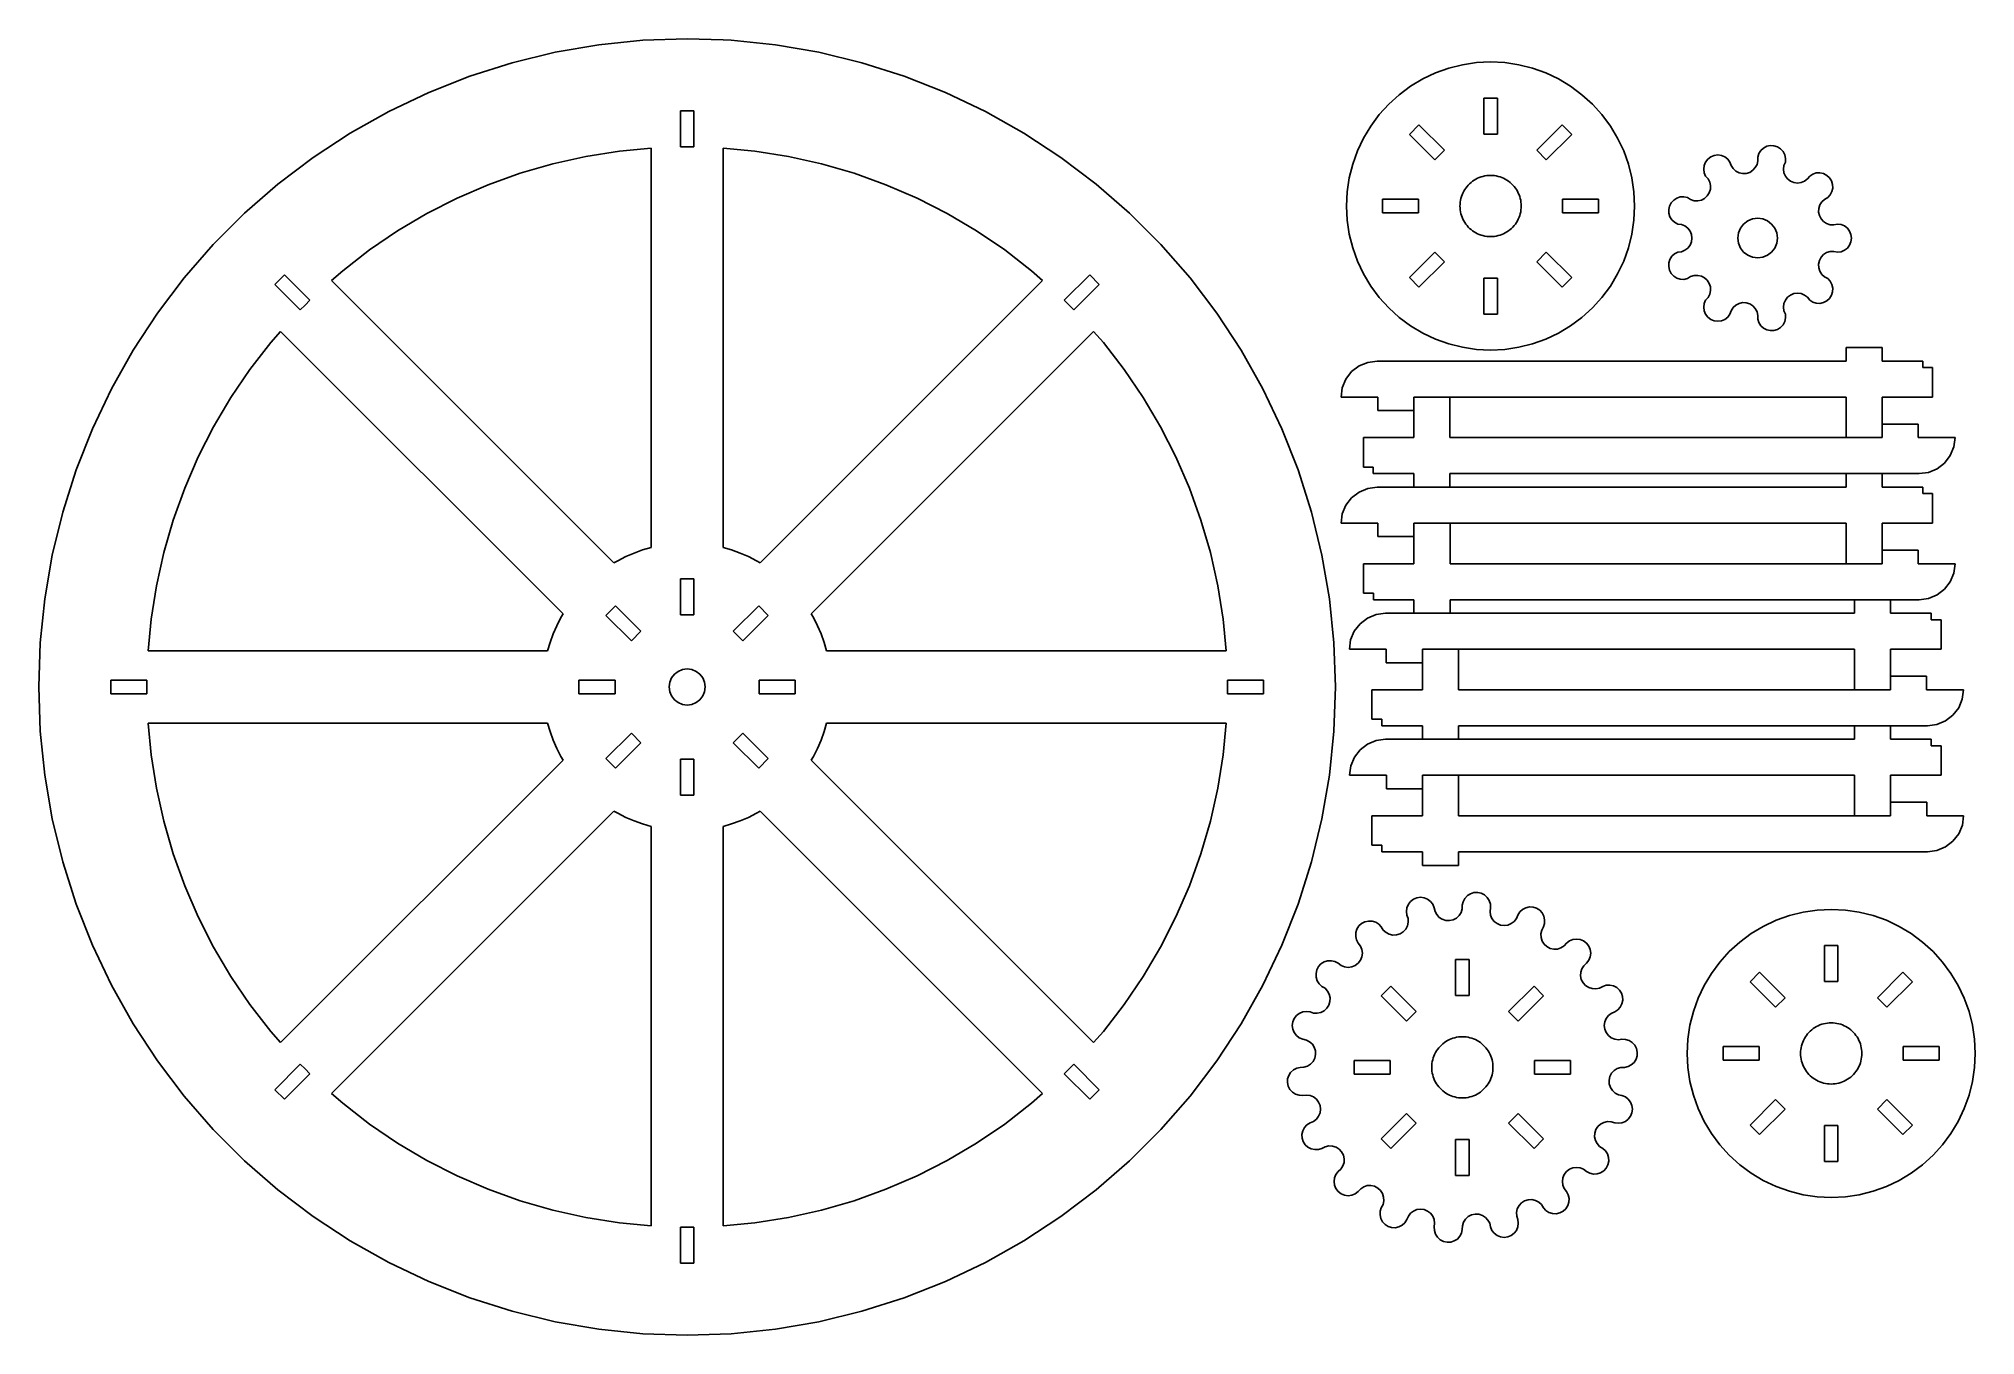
# Model space of a CAD drawing. Header units: inches. Extents: x 0.9 to 27.8, y 0.5 to 18.5.
import ezdxf

# ---------------------------------------------------------------- set-up
doc = ezdxf.new("R2010")
doc.units = ezdxf.units.IN
doc.header["$MEASUREMENT"] = 0
doc.layers.get('0').update_dxf_attribs({"color": 13, "true_color": 0xff5454})

msp = doc.modelspace()

# ---------------------------------------------------------------- linework, layer by layer
for p, q in [((8.047, 18.328), (7.45, 18.182)), ((8.653, 18.432), (8.047, 18.328)), ((9.264, 18.495), (8.653, 18.432)), ((9.878, 18.516), (9.264, 18.495)), ((10.378, 18.499), (9.878, 18.516)), ((10.492, 18.495), (10.378, 18.499)), ((11.104, 18.432), (10.492, 18.495)), ((11.709, 18.328), (11.104, 18.432)), ((12.306, 18.182), (11.709, 18.328)), ((7.45, 18.182), (6.864, 17.996)), ((12.892, 17.996), (12.306, 18.182)), ((20.267, 18.041), (20.09, 17.957)), ((20.452, 18.107), (20.267, 18.041)), ((20.642, 18.155), (20.452, 18.107)), ((20.836, 18.184), (20.642, 18.155)), ((21.032, 18.193), (20.836, 18.184)), ((21.228, 18.184), (21.032, 18.193)), ((21.423, 18.155), (21.228, 18.184)), ((21.613, 18.107), (21.423, 18.155)), ((21.798, 18.041), (21.613, 18.107)), ((21.975, 17.957), (21.798, 18.041)), ((6.293, 17.771), (5.738, 17.507)), ((6.864, 17.996), (6.293, 17.771)), ((13.464, 17.771), (12.892, 17.996)), ((14.019, 17.507), (13.464, 17.771)), ((19.921, 17.856), (19.764, 17.739)), ((20.09, 17.957), (19.921, 17.856)), ((22.143, 17.856), (21.975, 17.957)), ((22.301, 17.739), (22.143, 17.856)), ((5.738, 17.507), (5.202, 17.206)), ((9.972, 17.516), (9.785, 17.516)), ((9.785, 17.516), (9.785, 17.016)), ((9.972, 17.016), (9.972, 17.516)), ((14.555, 17.206), (14.019, 17.507)), ((19.618, 17.607), (19.486, 17.462)), ((19.764, 17.739), (19.618, 17.607)), ((20.939, 17.193), (20.939, 17.693)), ((20.939, 17.693), (21.126, 17.693)), ((21.126, 17.693), (21.126, 17.193)), ((22.447, 17.607), (22.301, 17.739)), ((22.578, 17.462), (22.447, 17.607)), ((5.202, 17.206), (4.688, 16.869)), ((15.068, 16.869), (14.555, 17.206)), ((19.369, 17.304), (19.268, 17.136)), ((19.486, 17.462), (19.369, 17.304)), ((19.905, 17.188), (20.038, 17.32)), ((20.038, 17.32), (20.392, 16.967)), ((21.673, 16.967), (22.027, 17.32)), ((22.027, 17.32), (22.159, 17.188)), ((22.695, 17.304), (22.578, 17.462)), ((22.796, 17.136), (22.695, 17.304)), ((8.938, 16.957), (8.473, 16.883)), ((9.378, 16.998), (8.938, 16.957)), ((9.378, 11.452), (9.378, 16.998)), ((9.785, 17.016), (9.878, 17.016)), ((9.878, 17.016), (9.972, 17.016)), ((10.378, 11.452), (10.378, 16.998)), ((10.818, 16.957), (10.378, 16.998)), ((11.284, 16.883), (10.818, 16.957)), ((19.185, 16.959), (19.118, 16.774)), ((19.268, 17.136), (19.185, 16.959)), ((20.259, 16.834), (19.905, 17.188)), ((20.259, 16.834), (20.392, 16.967)), ((20.939, 17.193), (21.126, 17.193)), ((21.673, 16.967), (21.806, 16.834)), ((22.159, 17.188), (21.806, 16.834)), ((22.88, 16.959), (22.796, 17.136)), ((22.946, 16.774), (22.88, 16.959)), ((24.755, 16.921), (24.782, 16.964)), ((24.782, 16.964), (24.82, 16.998)), ((24.82, 16.998), (24.865, 17.022)), ((24.865, 17.022), (24.915, 17.033)), ((24.915, 17.033), (24.966, 17.03)), ((24.966, 17.03), (25.014, 17.015)), ((25.014, 17.015), (25.057, 16.988)), ((25.057, 16.988), (25.092, 16.95)), ((25.092, 16.95), (25.115, 16.905)), ((4.688, 16.869), (4.199, 16.497)), ((8.013, 16.78), (7.561, 16.649)), ((8.473, 16.883), (8.013, 16.78)), ((11.743, 16.78), (11.284, 16.883)), ((12.196, 16.649), (11.743, 16.78)), ((15.558, 16.497), (15.068, 16.869)), ((19.118, 16.774), (19.071, 16.583)), ((22.994, 16.583), (22.946, 16.774)), ((23.991, 16.707), (23.998, 16.757)), ((23.998, 16.656), (23.991, 16.707)), ((23.998, 16.757), (24.017, 16.804)), ((24.017, 16.804), (24.048, 16.845)), ((24.048, 16.845), (24.088, 16.876)), ((24.088, 16.876), (24.136, 16.895)), ((24.136, 16.895), (24.186, 16.902)), ((24.186, 16.902), (24.237, 16.895)), ((24.237, 16.895), (24.284, 16.876)), ((24.284, 16.876), (24.324, 16.845)), ((24.324, 16.845), (24.355, 16.804)), ((24.355, 16.804), (24.37, 16.756)), ((24.37, 16.756), (24.398, 16.713)), ((24.398, 16.713), (24.435, 16.678)), ((24.435, 16.678), (24.481, 16.655)), ((24.63, 16.661), (24.673, 16.689)), ((24.673, 16.689), (24.707, 16.726)), ((24.707, 16.726), (24.731, 16.771)), ((24.731, 16.771), (24.742, 16.821)), ((24.74, 16.872), (24.755, 16.921)), ((24.742, 16.821), (24.74, 16.872)), ((25.105, 16.757), (25.098, 16.707)), ((25.098, 16.707), (25.105, 16.656)), ((25.124, 16.804), (25.105, 16.757)), ((25.115, 16.905), (25.126, 16.855)), ((25.126, 16.855), (25.124, 16.804)), ((4.199, 16.497), (3.735, 16.093)), ((7.117, 16.489), (6.685, 16.302)), ((7.561, 16.649), (7.117, 16.489)), ((12.639, 16.489), (12.196, 16.649)), ((13.072, 16.302), (12.639, 16.489)), ((16.021, 16.093), (15.558, 16.497)), ((19.071, 16.583), (19.042, 16.389)), ((20.673, 16.421), (20.66, 16.398)), ((20.688, 16.443), (20.673, 16.421)), ((20.705, 16.464), (20.688, 16.443)), ((20.723, 16.484), (20.705, 16.464)), ((20.741, 16.503), (20.723, 16.484)), ((20.761, 16.521), (20.741, 16.503)), ((20.783, 16.537), (20.761, 16.521)), ((20.805, 16.552), (20.783, 16.537)), ((20.828, 16.566), (20.805, 16.552)), ((20.851, 16.578), (20.828, 16.566)), ((20.876, 16.588), (20.851, 16.578)), ((20.901, 16.597), (20.876, 16.588)), ((20.927, 16.605), (20.901, 16.597)), ((20.953, 16.611), (20.927, 16.605)), ((20.979, 16.615), (20.953, 16.611)), ((21.006, 16.617), (20.979, 16.615)), ((21.032, 16.618), (21.006, 16.617)), ((21.059, 16.617), (21.032, 16.618)), ((21.086, 16.615), (21.059, 16.617)), ((21.112, 16.611), (21.086, 16.615)), ((21.138, 16.605), (21.112, 16.611)), ((21.164, 16.597), (21.138, 16.605)), ((21.189, 16.588), (21.164, 16.597)), ((21.213, 16.578), (21.189, 16.588)), ((21.237, 16.566), (21.213, 16.578)), ((21.26, 16.552), (21.237, 16.566)), ((21.282, 16.537), (21.26, 16.552)), ((21.303, 16.521), (21.282, 16.537)), ((21.323, 16.503), (21.303, 16.521)), ((21.342, 16.484), (21.323, 16.503)), ((21.36, 16.464), (21.342, 16.484)), ((21.376, 16.443), (21.36, 16.464)), ((21.391, 16.421), (21.376, 16.443)), ((21.405, 16.398), (21.391, 16.421)), ((23.023, 16.389), (22.994, 16.583)), ((24.017, 16.609), (23.998, 16.656)), ((24.051, 16.571), (24.017, 16.609)), ((24.075, 16.526), (24.051, 16.571)), ((24.068, 16.377), (24.084, 16.426)), ((24.086, 16.476), (24.075, 16.526)), ((24.084, 16.426), (24.086, 16.476)), ((24.481, 16.655), (24.53, 16.644)), ((24.53, 16.644), (24.581, 16.646)), ((24.581, 16.646), (24.63, 16.661)), ((25.105, 16.656), (25.124, 16.609)), ((25.124, 16.609), (25.155, 16.569)), ((25.155, 16.569), (25.196, 16.538)), ((25.196, 16.538), (25.243, 16.518)), ((25.243, 16.518), (25.293, 16.511)), ((25.293, 16.511), (25.344, 16.518)), ((25.344, 16.518), (25.391, 16.538)), ((25.391, 16.538), (25.431, 16.569)), ((25.431, 16.569), (25.462, 16.609)), ((25.462, 16.609), (25.505, 16.636)), ((25.505, 16.636), (25.554, 16.652)), ((25.554, 16.652), (25.605, 16.654)), ((25.605, 16.654), (25.654, 16.643)), ((25.654, 16.643), (25.7, 16.619)), ((25.7, 16.619), (25.737, 16.585)), ((25.737, 16.585), (25.765, 16.542)), ((25.765, 16.542), (25.78, 16.493)), ((25.782, 16.442), (25.771, 16.393)), ((25.78, 16.493), (25.782, 16.442)), ((6.685, 16.302), (6.265, 16.088)), ((13.491, 16.088), (13.072, 16.302)), ((19.042, 16.389), (19.032, 16.193)), ((19.032, 16.193), (19.042, 15.997)), ((19.532, 16.099), (19.532, 16.287)), ((19.532, 16.287), (20.032, 16.287)), ((20.032, 16.099), (20.032, 16.287)), ((20.608, 16.22), (20.607, 16.193)), ((20.607, 16.193), (20.608, 16.166)), ((20.611, 16.246), (20.608, 16.22)), ((20.608, 16.166), (20.611, 16.14)), ((20.615, 16.273), (20.611, 16.246)), ((20.611, 16.14), (20.615, 16.114)), ((20.621, 16.299), (20.615, 16.273)), ((20.628, 16.325), (20.621, 16.299)), ((20.637, 16.35), (20.628, 16.325)), ((20.648, 16.374), (20.637, 16.35)), ((20.66, 16.398), (20.648, 16.374)), ((21.417, 16.374), (21.405, 16.398)), ((21.427, 16.35), (21.417, 16.374)), ((21.437, 16.325), (21.427, 16.35)), ((21.444, 16.299), (21.437, 16.325)), ((21.45, 16.273), (21.444, 16.299)), ((21.454, 16.246), (21.45, 16.273)), ((21.45, 16.114), (21.454, 16.14)), ((21.456, 16.22), (21.454, 16.246)), ((21.454, 16.14), (21.456, 16.166)), ((21.457, 16.193), (21.456, 16.22)), ((21.456, 16.166), (21.457, 16.193)), ((22.032, 16.287), (22.032, 16.099)), ((22.032, 16.287), (22.532, 16.287)), ((22.532, 16.287), (22.532, 16.099)), ((23.032, 16.193), (23.023, 16.389)), ((23.023, 15.997), (23.032, 16.193)), ((23.505, 16.144), (23.516, 16.193)), ((23.507, 16.093), (23.505, 16.144)), ((23.516, 16.193), (23.539, 16.238)), ((23.539, 16.238), (23.574, 16.276)), ((23.574, 16.276), (23.617, 16.303)), ((23.617, 16.303), (23.665, 16.319)), ((23.665, 16.319), (23.716, 16.321)), ((23.716, 16.321), (23.766, 16.31)), ((23.766, 16.31), (23.809, 16.283)), ((23.809, 16.283), (23.858, 16.267)), ((23.858, 16.267), (23.909, 16.265)), ((23.909, 16.265), (23.958, 16.276)), ((23.958, 16.276), (24.004, 16.3)), ((24.004, 16.3), (24.041, 16.334)), ((24.041, 16.334), (24.068, 16.377)), ((25.588, 16.16), (25.585, 16.11)), ((25.603, 16.209), (25.588, 16.16)), ((25.63, 16.252), (25.603, 16.209)), ((25.668, 16.286), (25.63, 16.252)), ((25.713, 16.31), (25.668, 16.286)), ((25.748, 16.348), (25.713, 16.31)), ((25.771, 16.393), (25.748, 16.348)), ((3.735, 16.093), (3.301, 15.659)), ((6.265, 16.088), (5.86, 15.848)), ((13.897, 15.848), (13.491, 16.088)), ((16.456, 15.659), (16.021, 16.093)), ((19.042, 15.997), (19.071, 15.803)), ((20.032, 16.099), (19.532, 16.099)), ((20.615, 16.114), (20.621, 16.087)), ((20.621, 16.087), (20.628, 16.062)), ((20.628, 16.062), (20.637, 16.037)), ((20.637, 16.037), (20.648, 16.012)), ((20.648, 16.012), (20.66, 15.988)), ((20.66, 15.988), (20.673, 15.965)), ((20.673, 15.965), (20.688, 15.943)), ((20.688, 15.943), (20.705, 15.922)), ((20.705, 15.922), (20.723, 15.902)), ((20.723, 15.902), (20.741, 15.883)), ((20.741, 15.883), (20.761, 15.866)), ((20.761, 15.866), (20.783, 15.849)), ((21.282, 15.849), (21.303, 15.866)), ((21.303, 15.866), (21.323, 15.883)), ((21.323, 15.883), (21.342, 15.902)), ((21.342, 15.902), (21.36, 15.922)), ((21.36, 15.922), (21.376, 15.943)), ((21.376, 15.943), (21.391, 15.965)), ((21.391, 15.965), (21.405, 15.988)), ((21.405, 15.988), (21.417, 16.012)), ((21.417, 16.012), (21.427, 16.037)), ((21.427, 16.037), (21.437, 16.062)), ((21.437, 16.062), (21.444, 16.087)), ((21.444, 16.087), (21.45, 16.114)), ((22.532, 16.099), (22.032, 16.099)), ((22.994, 15.803), (23.023, 15.997)), ((23.522, 16.044), (23.507, 16.093)), ((23.55, 16.001), (23.522, 16.044)), ((23.587, 15.967), (23.55, 16.001)), ((23.633, 15.943), (23.587, 15.967)), ((23.683, 15.936), (23.633, 15.943)), ((23.73, 15.917), (23.683, 15.936)), ((23.771, 15.886), (23.73, 15.917)), ((23.802, 15.845), (23.771, 15.886)), ((24.501, 15.885), (24.474, 15.819)), ((24.545, 15.942), (24.501, 15.885)), ((24.602, 15.986), (24.545, 15.942)), ((24.668, 16.014), (24.602, 15.986)), ((24.74, 16.023), (24.668, 16.014)), ((24.811, 16.014), (24.74, 16.023)), ((24.877, 15.986), (24.811, 16.014)), ((24.934, 15.942), (24.877, 15.986)), ((24.978, 15.885), (24.934, 15.942)), ((25.005, 15.819), (24.978, 15.885)), ((25.585, 16.11), (25.596, 16.06)), ((25.596, 16.06), (25.62, 16.015)), ((25.62, 16.015), (25.654, 15.977)), ((25.654, 15.977), (25.697, 15.95)), ((25.697, 15.95), (25.746, 15.934)), ((25.746, 15.934), (25.797, 15.932)), ((25.797, 15.932), (25.847, 15.943)), ((25.847, 15.943), (25.897, 15.936)), ((25.897, 15.936), (25.944, 15.917)), ((25.944, 15.917), (25.985, 15.886)), ((25.985, 15.886), (26.016, 15.845)), ((3.301, 15.659), (2.897, 15.196)), ((5.86, 15.848), (5.47, 15.584)), ((14.287, 15.584), (13.897, 15.848)), ((16.86, 15.196), (16.456, 15.659)), ((19.071, 15.803), (19.118, 15.613)), ((19.118, 15.613), (19.185, 15.428)), ((20.783, 15.849), (20.805, 15.834)), ((20.805, 15.834), (20.828, 15.821)), ((20.828, 15.821), (20.851, 15.809)), ((20.851, 15.809), (20.876, 15.798)), ((20.876, 15.798), (20.901, 15.789)), ((20.901, 15.789), (20.927, 15.782)), ((20.927, 15.782), (20.953, 15.776)), ((20.953, 15.776), (20.979, 15.772)), ((20.979, 15.772), (21.006, 15.769)), ((21.006, 15.769), (21.032, 15.768)), ((21.032, 15.768), (21.059, 15.769)), ((21.059, 15.769), (21.086, 15.772)), ((21.086, 15.772), (21.112, 15.776)), ((21.112, 15.776), (21.138, 15.782)), ((21.138, 15.782), (21.164, 15.789)), ((21.164, 15.789), (21.189, 15.798)), ((21.189, 15.798), (21.213, 15.809)), ((21.213, 15.809), (21.237, 15.821)), ((21.237, 15.821), (21.26, 15.834)), ((21.26, 15.834), (21.282, 15.849)), ((22.88, 15.428), (22.946, 15.613)), ((22.946, 15.613), (22.994, 15.803)), ((23.73, 15.579), (23.771, 15.61)), ((23.771, 15.61), (23.802, 15.65)), ((23.821, 15.798), (23.802, 15.845)), ((23.802, 15.65), (23.821, 15.697)), ((23.828, 15.748), (23.821, 15.798)), ((23.821, 15.697), (23.828, 15.748)), ((24.474, 15.819), (24.465, 15.748)), ((24.465, 15.748), (24.474, 15.677)), ((24.474, 15.677), (24.501, 15.61)), ((24.501, 15.61), (24.545, 15.553)), ((24.934, 15.553), (24.978, 15.61)), ((24.978, 15.61), (25.005, 15.677)), ((25.015, 15.748), (25.005, 15.819)), ((25.005, 15.677), (25.015, 15.748)), ((25.985, 15.61), (25.944, 15.579)), ((26.016, 15.65), (25.985, 15.61)), ((26.016, 15.845), (26.035, 15.798)), ((26.035, 15.697), (26.016, 15.65)), ((26.035, 15.798), (26.042, 15.748)), ((26.042, 15.748), (26.035, 15.697)), ((5.47, 15.584), (5.098, 15.295)), ((14.659, 15.295), (14.287, 15.584)), ((19.185, 15.428), (19.268, 15.25)), ((19.905, 15.199), (20.259, 15.552)), ((20.392, 15.42), (20.038, 15.066)), ((20.392, 15.42), (20.259, 15.552)), ((21.806, 15.552), (21.673, 15.42)), ((22.027, 15.066), (21.673, 15.42)), ((21.806, 15.552), (22.159, 15.199)), ((22.796, 15.25), (22.88, 15.428)), ((23.505, 15.352), (23.507, 15.403)), ((23.516, 15.302), (23.505, 15.352)), ((23.507, 15.403), (23.522, 15.452)), ((23.522, 15.452), (23.55, 15.495)), ((23.55, 15.495), (23.587, 15.529)), ((23.587, 15.529), (23.633, 15.553)), ((23.633, 15.553), (23.683, 15.559)), ((23.683, 15.559), (23.73, 15.579)), ((24.545, 15.553), (24.602, 15.51)), ((24.602, 15.51), (24.668, 15.482)), ((24.668, 15.482), (24.74, 15.473)), ((24.74, 15.473), (24.811, 15.482)), ((24.811, 15.482), (24.877, 15.51)), ((24.877, 15.51), (24.934, 15.553)), ((25.596, 15.436), (25.585, 15.386)), ((25.585, 15.386), (25.588, 15.335)), ((25.588, 15.335), (25.603, 15.287)), ((25.62, 15.481), (25.596, 15.436)), ((25.654, 15.519), (25.62, 15.481)), ((25.697, 15.546), (25.654, 15.519)), ((25.746, 15.561), (25.697, 15.546)), ((25.797, 15.564), (25.746, 15.561)), ((25.847, 15.553), (25.797, 15.564)), ((25.897, 15.559), (25.847, 15.553)), ((25.944, 15.579), (25.897, 15.559)), ((2.897, 15.196), (2.526, 14.706)), ((4.288, 15.239), (4.155, 15.106)), ((4.155, 15.106), (4.509, 14.753)), ((4.641, 14.885), (4.288, 15.239)), ((5.098, 15.295), (4.943, 15.158)), ((8.863, 11.239), (4.943, 15.158)), ((10.894, 11.239), (14.814, 15.158)), ((14.814, 15.158), (14.659, 15.295)), ((15.469, 15.239), (15.115, 14.885)), ((15.248, 14.753), (15.601, 15.106)), ((15.601, 15.106), (15.469, 15.239)), ((17.231, 14.706), (16.86, 15.196)), ((19.268, 15.25), (19.369, 15.082)), ((19.369, 15.082), (19.486, 14.924)), ((20.038, 15.066), (19.905, 15.199)), ((21.126, 15.193), (20.939, 15.193)), ((20.939, 14.693), (20.939, 15.193)), ((21.126, 15.193), (21.126, 14.693)), ((22.159, 15.199), (22.027, 15.066)), ((22.578, 14.924), (22.695, 15.082)), ((22.695, 15.082), (22.796, 15.25)), ((23.539, 15.257), (23.516, 15.302)), ((23.574, 15.22), (23.539, 15.257)), ((23.617, 15.192), (23.574, 15.22)), ((23.665, 15.177), (23.617, 15.192)), ((23.716, 15.175), (23.665, 15.177)), ((23.766, 15.186), (23.716, 15.175)), ((23.809, 15.213), (23.766, 15.186)), ((23.858, 15.229), (23.809, 15.213)), ((23.909, 15.231), (23.858, 15.229)), ((23.958, 15.22), (23.909, 15.231)), ((24.004, 15.196), (23.958, 15.22)), ((24.041, 15.162), (24.004, 15.196)), ((24.068, 15.119), (24.041, 15.162)), ((24.084, 15.07), (24.068, 15.119)), ((24.086, 15.019), (24.084, 15.07)), ((25.603, 15.287), (25.63, 15.244)), ((25.63, 15.244), (25.668, 15.209)), ((25.668, 15.209), (25.713, 15.186)), ((25.713, 15.186), (25.748, 15.148)), ((25.748, 15.148), (25.771, 15.103)), ((25.771, 15.103), (25.782, 15.053)), ((4.575, 14.819), (4.509, 14.753)), ((4.641, 14.885), (4.575, 14.819)), ((15.115, 14.885), (15.182, 14.819)), ((15.182, 14.819), (15.248, 14.753)), ((19.486, 14.924), (19.618, 14.779)), ((22.447, 14.779), (22.578, 14.924)), ((23.991, 14.789), (23.998, 14.84)), ((23.998, 14.739), (23.991, 14.789)), ((23.998, 14.84), (24.017, 14.887)), ((24.017, 14.887), (24.051, 14.924)), ((24.051, 14.924), (24.075, 14.97)), ((24.075, 14.97), (24.086, 15.019)), ((24.435, 14.818), (24.398, 14.783)), ((24.481, 14.841), (24.435, 14.818)), ((24.53, 14.852), (24.481, 14.841)), ((24.581, 14.85), (24.53, 14.852)), ((24.63, 14.835), (24.581, 14.85)), ((24.673, 14.807), (24.63, 14.835)), ((24.707, 14.77), (24.673, 14.807)), ((25.105, 14.84), (25.098, 14.789)), ((25.098, 14.789), (25.105, 14.739)), ((25.124, 14.887), (25.105, 14.84)), ((25.155, 14.927), (25.124, 14.887)), ((25.196, 14.958), (25.155, 14.927)), ((25.243, 14.978), (25.196, 14.958)), ((25.293, 14.984), (25.243, 14.978)), ((25.344, 14.978), (25.293, 14.984)), ((25.391, 14.958), (25.344, 14.978)), ((25.431, 14.927), (25.391, 14.958)), ((25.462, 14.887), (25.431, 14.927)), ((25.505, 14.859), (25.462, 14.887)), ((25.554, 14.844), (25.505, 14.859)), ((25.605, 14.842), (25.554, 14.844)), ((25.654, 14.853), (25.605, 14.842)), ((25.7, 14.876), (25.654, 14.853)), ((25.737, 14.911), (25.7, 14.876)), ((25.765, 14.954), (25.737, 14.911)), ((25.78, 15.002), (25.765, 14.954)), ((25.782, 15.053), (25.78, 15.002)), ((2.526, 14.706), (2.189, 14.192)), ((17.568, 14.192), (17.231, 14.706)), ((19.618, 14.779), (19.764, 14.647)), ((19.764, 14.647), (19.921, 14.53)), ((19.921, 14.53), (20.09, 14.429)), ((21.126, 14.693), (20.939, 14.693)), ((21.975, 14.429), (22.143, 14.53)), ((22.143, 14.53), (22.301, 14.647)), ((22.301, 14.647), (22.447, 14.779)), ((24.017, 14.692), (23.998, 14.739)), ((24.048, 14.651), (24.017, 14.692)), ((24.088, 14.62), (24.048, 14.651)), ((24.136, 14.601), (24.088, 14.62)), ((24.186, 14.594), (24.136, 14.601)), ((24.237, 14.601), (24.186, 14.594)), ((24.284, 14.62), (24.237, 14.601)), ((24.324, 14.651), (24.284, 14.62)), ((24.355, 14.692), (24.324, 14.651)), ((24.37, 14.74), (24.355, 14.692)), ((24.398, 14.783), (24.37, 14.74)), ((24.731, 14.724), (24.707, 14.77)), ((24.742, 14.675), (24.731, 14.724)), ((24.74, 14.624), (24.742, 14.675)), ((24.755, 14.575), (24.74, 14.624)), ((24.782, 14.532), (24.755, 14.575)), ((24.82, 14.498), (24.782, 14.532)), ((25.092, 14.546), (25.057, 14.508)), ((25.115, 14.591), (25.092, 14.546)), ((25.105, 14.739), (25.124, 14.692)), ((25.126, 14.641), (25.115, 14.591)), ((25.124, 14.692), (25.126, 14.641)), ((4.099, 14.297), (3.811, 13.924)), ((4.236, 14.451), (4.099, 14.297)), ((8.156, 10.532), (4.236, 14.451)), ((11.601, 10.532), (15.521, 14.451)), ((15.657, 14.297), (15.521, 14.451)), ((15.946, 13.924), (15.657, 14.297)), ((20.09, 14.429), (20.267, 14.345)), ((20.267, 14.345), (20.452, 14.279)), ((20.452, 14.279), (20.642, 14.232)), ((21.423, 14.232), (21.613, 14.279)), ((21.613, 14.279), (21.798, 14.345)), ((21.798, 14.345), (21.975, 14.429)), ((24.865, 14.474), (24.82, 14.498)), ((24.915, 14.463), (24.865, 14.474)), ((24.966, 14.465), (24.915, 14.463)), ((25.014, 14.481), (24.966, 14.465)), ((25.057, 14.508), (25.014, 14.481)), ((2.189, 14.192), (1.887, 13.656)), ((17.869, 13.656), (17.568, 14.192)), ((19.326, 14.023), (19.206, 13.973)), ((19.456, 14.04), (19.326, 14.023)), ((25.968, 14.04), (19.456, 14.04)), ((20.642, 14.232), (20.836, 14.203)), ((20.836, 14.203), (21.032, 14.193)), ((21.032, 14.193), (21.228, 14.203)), ((21.228, 14.203), (21.423, 14.232)), ((25.968, 14.228), (26.468, 14.228)), ((25.968, 14.04), (25.968, 14.228)), ((26.468, 14.228), (26.468, 14.04)), ((27.032, 14.04), (26.468, 14.04)), ((27.032, 13.95), (27.032, 14.04)), ((3.811, 13.924), (3.546, 13.535)), ((16.211, 13.535), (15.946, 13.924)), ((19.023, 13.79), (18.973, 13.67)), ((19.102, 13.894), (19.023, 13.79)), ((19.206, 13.973), (19.102, 13.894)), ((27.168, 13.95), (27.032, 13.95)), ((27.168, 13.54), (27.168, 13.95)), ((1.887, 13.656), (1.623, 13.102)), ((3.546, 13.535), (3.306, 13.129)), ((16.451, 13.129), (16.211, 13.535)), ((18.133, 13.102), (17.869, 13.656)), ((18.973, 13.67), (18.956, 13.54)), ((18.956, 13.54), (19.468, 13.54)), ((19.468, 13.54), (19.468, 13.353)), ((19.968, 13.353), (19.968, 13.54)), ((19.968, 13.54), (20.468, 13.54)), ((20.468, 13.54), (25.968, 13.54)), ((20.468, 12.978), (20.468, 13.54)), ((25.968, 13.54), (25.968, 12.978)), ((26.468, 13.54), (26.468, 13.165)), ((26.468, 13.54), (27.168, 13.54)), ((19.468, 13.353), (19.968, 13.353)), ((19.968, 12.978), (19.968, 13.353)), ((1.623, 13.102), (1.398, 12.53)), ((3.306, 13.129), (3.092, 12.709)), ((16.665, 12.709), (16.451, 13.129)), ((18.359, 12.53), (18.133, 13.102)), ((19.968, 12.978), (19.268, 12.978)), ((19.268, 12.978), (19.268, 12.568)), ((25.968, 12.978), (20.468, 12.978)), ((26.468, 12.978), (25.968, 12.978)), ((26.468, 13.165), (26.468, 12.978)), ((26.968, 13.165), (26.468, 13.165)), ((26.968, 12.978), (26.968, 13.165)), ((27.48, 12.978), (26.968, 12.978)), ((27.462, 12.848), (27.48, 12.978)), ((3.092, 12.709), (2.905, 12.277)), ((16.852, 12.277), (16.665, 12.709)), ((27.333, 12.624), (27.413, 12.728)), ((27.413, 12.728), (27.462, 12.848)), ((1.398, 12.53), (1.212, 11.944)), ((18.545, 11.944), (18.359, 12.53)), ((19.268, 12.568), (19.404, 12.568)), ((19.404, 12.568), (19.404, 12.478)), ((19.404, 12.478), (19.968, 12.478)), ((19.968, 12.29), (19.968, 12.478)), ((20.468, 12.478), (25.969, 12.478)), ((20.468, 12.478), (20.468, 12.29)), ((25.969, 12.478), (26.469, 12.478)), ((25.969, 12.29), (25.969, 12.478)), ((26.469, 12.478), (26.98, 12.478)), ((26.469, 12.478), (26.469, 12.29)), ((26.98, 12.478), (27.109, 12.495)), ((27.109, 12.495), (27.23, 12.545)), ((27.23, 12.545), (27.333, 12.624)), ((2.905, 12.277), (2.745, 11.834)), ((17.011, 11.834), (16.852, 12.277)), ((19.103, 12.144), (19.024, 12.04)), ((19.207, 12.223), (19.103, 12.144)), ((19.327, 12.273), (19.207, 12.223)), ((19.457, 12.29), (19.327, 12.273)), ((19.968, 12.29), (19.457, 12.29)), ((20.468, 12.29), (19.968, 12.29)), ((25.969, 12.29), (20.468, 12.29)), ((27.033, 12.29), (26.469, 12.29)), ((27.033, 12.2), (27.033, 12.29)), ((27.169, 12.2), (27.033, 12.2)), ((27.169, 11.79), (27.169, 12.2)), ((1.212, 11.944), (1.067, 11.347)), ((2.745, 11.834), (2.614, 11.381)), ((17.143, 11.381), (17.011, 11.834)), ((18.69, 11.347), (18.545, 11.944)), ((18.974, 11.92), (18.957, 11.79)), ((19.024, 12.04), (18.974, 11.92)), ((18.957, 11.79), (19.469, 11.79)), ((19.469, 11.79), (19.469, 11.603)), ((19.469, 11.603), (19.969, 11.603)), ((19.969, 11.79), (20.469, 11.79)), ((19.969, 11.603), (19.969, 11.79)), ((19.969, 11.228), (19.969, 11.603)), ((20.469, 11.228), (20.469, 11.79)), ((20.469, 11.79), (25.969, 11.79)), ((25.969, 11.79), (25.969, 11.228)), ((26.469, 11.79), (26.469, 11.415)), ((26.469, 11.79), (27.169, 11.79)), ((1.067, 11.347), (0.962, 10.741)), ((2.614, 11.381), (2.511, 10.921)), ((9.027, 11.326), (8.915, 11.269)), ((9.142, 11.375), (9.027, 11.326)), ((9.26, 11.418), (9.142, 11.375)), ((9.378, 11.452), (9.26, 11.418)), ((10.496, 11.418), (10.378, 11.452)), ((10.615, 11.375), (10.496, 11.418)), ((10.73, 11.326), (10.615, 11.375)), ((10.842, 11.269), (10.73, 11.326)), ((17.245, 10.921), (17.143, 11.381)), ((18.794, 10.741), (18.69, 11.347)), ((26.969, 11.415), (26.469, 11.415)), ((26.469, 11.415), (26.469, 11.228)), ((26.969, 11.228), (26.969, 11.415)), ((8.915, 11.269), (8.863, 11.239)), ((10.894, 11.239), (10.842, 11.269)), ((19.969, 11.228), (19.269, 11.228)), ((19.269, 11.228), (19.269, 10.818)), ((25.969, 11.228), (20.469, 11.228)), ((26.469, 11.228), (25.969, 11.228)), ((27.48, 11.228), (26.969, 11.228)), ((27.413, 10.978), (27.463, 11.098)), ((27.463, 11.098), (27.48, 11.228)), ((2.511, 10.921), (2.437, 10.456)), ((9.785, 10.516), (9.785, 11.016)), ((9.785, 11.016), (9.972, 11.016)), ((9.972, 11.016), (9.972, 10.516)), ((17.319, 10.456), (17.245, 10.921)), ((19.269, 10.818), (19.405, 10.818)), ((19.405, 10.818), (19.405, 10.728)), ((27.11, 10.745), (27.23, 10.795)), ((27.23, 10.795), (27.334, 10.874)), ((27.334, 10.874), (27.413, 10.978)), ((0.962, 10.741), (0.899, 10.13)), ((8.156, 10.532), (8.126, 10.479)), ((8.751, 10.51), (8.884, 10.643)), ((9.105, 10.157), (8.751, 10.51)), ((8.884, 10.643), (9.237, 10.289)), ((9.972, 10.516), (9.785, 10.516)), ((10.519, 10.289), (10.873, 10.643)), ((11.005, 10.51), (10.652, 10.157)), ((10.873, 10.643), (11.005, 10.51)), ((11.631, 10.479), (11.601, 10.532)), ((18.857, 10.13), (18.794, 10.741)), ((19.444, 10.523), (19.323, 10.473)), ((19.405, 10.728), (19.969, 10.728)), ((19.573, 10.54), (19.444, 10.523)), ((19.969, 10.54), (19.573, 10.54)), ((19.969, 10.54), (19.969, 10.728)), ((20.469, 10.54), (19.969, 10.54)), ((20.469, 10.728), (26.085, 10.728)), ((20.469, 10.728), (20.469, 10.54)), ((26.085, 10.54), (20.469, 10.54)), ((26.085, 10.728), (26.585, 10.728)), ((26.085, 10.54), (26.085, 10.728)), ((26.585, 10.728), (26.98, 10.728)), ((26.585, 10.728), (26.585, 10.54)), ((27.149, 10.54), (26.585, 10.54)), ((26.98, 10.728), (27.11, 10.745)), ((27.149, 10.45), (27.149, 10.54)), ((2.396, 10.016), (2.437, 10.456)), ((8.019, 10.252), (7.976, 10.134)), ((8.069, 10.367), (8.019, 10.252)), ((8.126, 10.479), (8.069, 10.367)), ((9.237, 10.289), (9.105, 10.157)), ((10.652, 10.157), (10.519, 10.289)), ((11.688, 10.367), (11.631, 10.479)), ((11.738, 10.252), (11.688, 10.367)), ((11.78, 10.134), (11.738, 10.252)), ((17.361, 10.016), (17.319, 10.456)), ((19.14, 10.29), (19.09, 10.17)), ((19.22, 10.394), (19.14, 10.29)), ((19.323, 10.473), (19.22, 10.394)), ((27.285, 10.45), (27.149, 10.45)), ((27.285, 10.04), (27.285, 10.45)), ((0.899, 10.13), (0.878, 9.516)), ((7.942, 10.016), (2.396, 10.016)), ((7.976, 10.134), (7.942, 10.016)), ((11.815, 10.016), (11.78, 10.134)), ((11.815, 10.016), (17.361, 10.016)), ((18.878, 9.516), (18.857, 10.13)), ((19.09, 10.17), (19.073, 10.04)), ((19.073, 10.04), (19.585, 10.04)), ((19.585, 10.04), (19.585, 9.853)), ((20.085, 10.04), (20.585, 10.04)), ((20.085, 9.853), (20.085, 10.04)), ((20.585, 9.478), (20.585, 10.04)), ((20.585, 10.04), (26.085, 10.04)), ((26.085, 10.04), (26.085, 9.478)), ((26.585, 10.04), (26.585, 9.665)), ((26.585, 10.04), (27.285, 10.04)), ((9.702, 9.693), (9.662, 9.641)), ((9.753, 9.732), (9.702, 9.693)), ((9.814, 9.757), (9.753, 9.732)), ((9.878, 9.766), (9.814, 9.757)), ((9.943, 9.757), (9.878, 9.766)), ((10.003, 9.732), (9.943, 9.757)), ((10.055, 9.693), (10.003, 9.732)), ((10.095, 9.641), (10.055, 9.693)), ((19.585, 9.853), (20.085, 9.853)), ((20.085, 9.478), (20.085, 9.853)), ((0.878, 9.516), (0.899, 8.902)), ((1.878, 9.61), (1.878, 9.422)), ((2.378, 9.61), (1.878, 9.61)), ((1.878, 9.422), (2.378, 9.422)), ((2.378, 9.61), (2.378, 9.516)), ((2.378, 9.516), (2.378, 9.422)), ((8.378, 9.422), (8.378, 9.61)), ((8.378, 9.61), (8.878, 9.61)), ((8.878, 9.422), (8.378, 9.422)), ((8.878, 9.61), (8.878, 9.422)), ((9.637, 9.581), (9.628, 9.516)), ((9.628, 9.516), (9.637, 9.451)), ((9.662, 9.641), (9.637, 9.581)), ((9.637, 9.451), (9.662, 9.391)), ((10.12, 9.581), (10.095, 9.641)), ((10.095, 9.391), (10.12, 9.451)), ((10.128, 9.516), (10.12, 9.581)), ((10.12, 9.451), (10.128, 9.516)), ((10.878, 9.422), (10.878, 9.61)), ((10.878, 9.61), (11.378, 9.61)), ((11.378, 9.422), (10.878, 9.422)), ((11.378, 9.61), (11.378, 9.422)), ((17.378, 9.61), (17.378, 9.516)), ((17.878, 9.61), (17.378, 9.61)), ((17.378, 9.516), (17.378, 9.422)), ((17.378, 9.422), (17.878, 9.422)), ((17.878, 9.422), (17.878, 9.61)), ((18.857, 8.902), (18.878, 9.516)), ((20.085, 9.478), (19.385, 9.478)), ((19.385, 9.478), (19.385, 9.068)), ((26.085, 9.478), (20.585, 9.478)), ((26.585, 9.478), (26.085, 9.478)), ((27.085, 9.665), (26.585, 9.665)), ((26.585, 9.665), (26.585, 9.478)), ((27.085, 9.478), (27.085, 9.665)), ((27.597, 9.478), (27.085, 9.478)), ((27.58, 9.348), (27.597, 9.478)), ((9.662, 9.391), (9.702, 9.339)), ((9.702, 9.339), (9.753, 9.299)), ((9.753, 9.299), (9.814, 9.274)), ((9.814, 9.274), (9.878, 9.266)), ((9.878, 9.266), (9.943, 9.274)), ((9.943, 9.274), (10.003, 9.299)), ((10.003, 9.299), (10.055, 9.339)), ((10.055, 9.339), (10.095, 9.391)), ((27.451, 9.124), (27.53, 9.228)), ((27.53, 9.228), (27.58, 9.348)), ((0.899, 8.902), (0.962, 8.29)), ((2.396, 9.016), (2.397, 9.009)), ((7.942, 9.016), (2.396, 9.016)), ((2.397, 9.009), (2.437, 8.576)), ((7.942, 9.016), (7.976, 8.898)), ((7.976, 8.898), (8.019, 8.78)), ((8.751, 8.522), (9.105, 8.875)), ((9.105, 8.875), (9.237, 8.742)), ((10.519, 8.742), (10.652, 8.875)), ((10.652, 8.875), (11.005, 8.522)), ((11.738, 8.78), (11.78, 8.898)), ((11.78, 8.898), (11.815, 9.016)), ((11.815, 9.016), (17.361, 9.016)), ((17.319, 8.576), (17.361, 9.016)), ((18.794, 8.29), (18.857, 8.902)), ((19.385, 9.068), (19.521, 9.068)), ((19.521, 9.068), (19.521, 8.978)), ((19.521, 8.978), (20.085, 8.978)), ((20.085, 8.79), (20.085, 8.978)), ((20.585, 8.978), (26.086, 8.978)), ((20.585, 8.978), (20.585, 8.79)), ((26.086, 8.978), (26.586, 8.978)), ((26.086, 8.79), (26.086, 8.978)), ((26.586, 8.978), (26.586, 8.79)), ((26.586, 8.978), (27.097, 8.978)), ((27.097, 8.978), (27.226, 8.995)), ((27.226, 8.995), (27.347, 9.045)), ((27.347, 9.045), (27.451, 9.124)), ((8.019, 8.78), (8.069, 8.664)), ((8.069, 8.664), (8.126, 8.552)), ((9.237, 8.742), (8.884, 8.389)), ((10.873, 8.389), (10.519, 8.742)), ((11.631, 8.552), (11.688, 8.664)), ((11.688, 8.664), (11.738, 8.78)), ((19.221, 8.644), (19.141, 8.54)), ((19.324, 8.723), (19.221, 8.644)), ((19.445, 8.773), (19.324, 8.723)), ((19.574, 8.79), (19.445, 8.773)), ((20.085, 8.79), (19.574, 8.79)), ((20.585, 8.79), (20.085, 8.79)), ((26.086, 8.79), (20.585, 8.79)), ((27.15, 8.79), (26.586, 8.79)), ((27.15, 8.7), (27.15, 8.79)), ((27.286, 8.7), (27.15, 8.7)), ((27.286, 8.29), (27.286, 8.7)), ((2.437, 8.576), (2.511, 8.111)), ((8.156, 8.5), (4.236, 4.581)), ((8.126, 8.552), (8.156, 8.5)), ((8.884, 8.389), (8.751, 8.522)), ((9.785, 8.016), (9.785, 8.516)), ((9.785, 8.516), (9.972, 8.516)), ((9.972, 8.516), (9.972, 8.016)), ((11.005, 8.522), (10.873, 8.389)), ((11.601, 8.5), (11.631, 8.552)), ((11.601, 8.5), (15.521, 4.581)), ((17.245, 8.111), (17.319, 8.576)), ((19.091, 8.42), (19.074, 8.29)), ((19.141, 8.54), (19.091, 8.42)), ((0.962, 8.29), (1.067, 7.685)), ((2.511, 8.111), (2.614, 7.651)), ((17.143, 7.651), (17.245, 8.111)), ((18.69, 7.685), (18.794, 8.29)), ((19.074, 8.29), (19.586, 8.29)), ((19.586, 8.29), (19.586, 8.103)), ((19.586, 8.103), (20.086, 8.103)), ((20.086, 8.103), (20.086, 8.29)), ((20.086, 8.29), (20.586, 8.29)), ((20.086, 7.728), (20.086, 8.103)), ((20.586, 8.29), (26.086, 8.29)), ((20.586, 7.728), (20.586, 8.29)), ((26.086, 8.29), (26.086, 7.728)), ((26.586, 8.29), (26.586, 7.915)), ((26.586, 8.29), (27.286, 8.29)), ((9.972, 8.016), (9.785, 8.016)), ((26.586, 7.915), (26.586, 7.728)), ((27.086, 7.915), (26.586, 7.915)), ((27.086, 7.728), (27.086, 7.915)), ((1.067, 7.685), (1.212, 7.088)), ((2.614, 7.651), (2.745, 7.198)), ((8.863, 7.793), (4.943, 3.873)), ((8.863, 7.793), (8.915, 7.763)), ((8.915, 7.763), (9.027, 7.706)), ((9.027, 7.706), (9.142, 7.656)), ((9.142, 7.656), (9.26, 7.614)), ((9.26, 7.614), (9.378, 7.579)), ((9.378, 7.579), (9.378, 2.033)), ((10.378, 7.579), (10.496, 7.614)), ((10.378, 7.579), (10.378, 2.033)), ((10.496, 7.614), (10.615, 7.656)), ((10.615, 7.656), (10.73, 7.706)), ((10.73, 7.706), (10.842, 7.763)), ((10.842, 7.763), (10.894, 7.793)), ((10.894, 7.793), (14.814, 3.873)), ((17.011, 7.198), (17.143, 7.651)), ((18.545, 7.088), (18.69, 7.685)), ((20.086, 7.728), (19.386, 7.728)), ((19.386, 7.728), (19.386, 7.318)), ((26.086, 7.728), (20.586, 7.728)), ((26.586, 7.728), (26.086, 7.728)), ((27.598, 7.728), (27.086, 7.728)), ((27.531, 7.478), (27.581, 7.598)), ((27.581, 7.598), (27.598, 7.728)), ((19.386, 7.318), (19.522, 7.318)), ((19.522, 7.318), (19.522, 7.228)), ((27.227, 7.245), (27.348, 7.295)), ((27.348, 7.295), (27.451, 7.374)), ((27.451, 7.374), (27.531, 7.478)), ((1.212, 7.088), (1.398, 6.502)), ((2.745, 7.198), (2.905, 6.755)), ((16.852, 6.755), (17.011, 7.198)), ((18.359, 6.502), (18.545, 7.088)), ((19.522, 7.228), (20.086, 7.228)), ((20.086, 7.04), (20.086, 7.228)), ((20.586, 7.04), (20.086, 7.04)), ((20.586, 7.228), (27.098, 7.228)), ((20.586, 7.228), (20.586, 7.04)), ((27.098, 7.228), (27.227, 7.245)), ((2.905, 6.755), (3.092, 6.323)), ((16.665, 6.323), (16.852, 6.755)), ((1.398, 6.502), (1.623, 5.93)), ((18.133, 5.93), (18.359, 6.502)), ((19.871, 6.451), (19.891, 6.499)), ((19.891, 6.499), (19.922, 6.539)), ((19.922, 6.539), (19.962, 6.57)), ((19.962, 6.57), (20.01, 6.59)), ((20.01, 6.59), (20.06, 6.597)), ((20.06, 6.597), (20.111, 6.59)), ((20.111, 6.59), (20.158, 6.57)), ((20.158, 6.57), (20.199, 6.539)), ((20.199, 6.539), (20.23, 6.499)), ((20.23, 6.499), (20.25, 6.451)), ((20.638, 6.434), (20.64, 6.485)), ((20.64, 6.485), (20.652, 6.535)), ((20.652, 6.535), (20.675, 6.581)), ((20.675, 6.581), (20.71, 6.619)), ((20.71, 6.619), (20.753, 6.646)), ((20.753, 6.646), (20.802, 6.661)), ((20.802, 6.661), (20.853, 6.664)), ((20.853, 6.664), (20.903, 6.653)), ((20.903, 6.653), (20.948, 6.629)), ((20.948, 6.629), (20.986, 6.594)), ((20.986, 6.594), (21.014, 6.551)), ((21.014, 6.551), (21.029, 6.502)), ((21.029, 6.502), (21.031, 6.451)), ((21.521, 6.451), (21.571, 6.462)), ((21.571, 6.462), (21.622, 6.46)), ((21.622, 6.46), (21.671, 6.445)), ((3.092, 6.323), (3.306, 5.903)), ((16.451, 5.903), (16.665, 6.323)), ((19.177, 6.154), (19.205, 6.198)), ((19.205, 6.198), (19.242, 6.232)), ((19.242, 6.232), (19.288, 6.256)), ((19.288, 6.256), (19.338, 6.267)), ((19.338, 6.267), (19.389, 6.265)), ((19.389, 6.265), (19.438, 6.249)), ((19.438, 6.249), (19.481, 6.222)), ((19.481, 6.222), (19.515, 6.184)), ((19.515, 6.184), (19.543, 6.141)), ((19.854, 6.154), (19.877, 6.2)), ((19.864, 6.401), (19.871, 6.451)), ((19.871, 6.35), (19.864, 6.401)), ((19.886, 6.301), (19.871, 6.35)), ((19.877, 6.2), (19.889, 6.25)), ((19.889, 6.25), (19.886, 6.301)), ((20.25, 6.451), (20.261, 6.401)), ((20.261, 6.401), (20.285, 6.356)), ((20.285, 6.356), (20.319, 6.318)), ((20.319, 6.318), (20.362, 6.291)), ((20.362, 6.291), (20.411, 6.275)), ((20.411, 6.275), (20.462, 6.273)), ((20.462, 6.273), (20.512, 6.284)), ((20.512, 6.284), (20.558, 6.308)), ((20.558, 6.308), (20.595, 6.342)), ((20.595, 6.342), (20.623, 6.385)), ((20.623, 6.385), (20.638, 6.434)), ((21.031, 6.451), (21.025, 6.401)), ((21.025, 6.401), (21.031, 6.35)), ((21.031, 6.35), (21.051, 6.302)), ((21.051, 6.302), (21.082, 6.262)), ((21.082, 6.262), (21.123, 6.231)), ((21.123, 6.231), (21.17, 6.211)), ((21.17, 6.211), (21.221, 6.204)), ((21.221, 6.204), (21.271, 6.211)), ((21.271, 6.211), (21.319, 6.231)), ((21.319, 6.231), (21.359, 6.262)), ((21.359, 6.262), (21.39, 6.302)), ((21.39, 6.302), (21.41, 6.35)), ((21.41, 6.35), (21.438, 6.393)), ((21.438, 6.393), (21.475, 6.428)), ((21.475, 6.428), (21.521, 6.451)), ((21.671, 6.445), (21.714, 6.417)), ((21.714, 6.417), (21.748, 6.379)), ((21.765, 6.184), (21.742, 6.139)), ((21.748, 6.379), (21.772, 6.334)), ((21.781, 6.233), (21.765, 6.184)), ((21.772, 6.334), (21.783, 6.284)), ((21.783, 6.284), (21.781, 6.233)), ((24.818, 6.193), (24.649, 6.092)), ((24.995, 6.277), (24.818, 6.193)), ((25.18, 6.343), (24.995, 6.277)), ((25.37, 6.39), (25.18, 6.343)), ((25.564, 6.419), (25.37, 6.39)), ((25.76, 6.429), (25.564, 6.419)), ((25.957, 6.419), (25.76, 6.429)), ((26.151, 6.39), (25.957, 6.419)), ((26.341, 6.343), (26.151, 6.39)), ((26.526, 6.277), (26.341, 6.343)), ((26.703, 6.193), (26.526, 6.277)), ((26.872, 6.092), (26.703, 6.193)), ((1.623, 5.93), (1.887, 5.375)), ((17.869, 5.375), (18.133, 5.93)), ((19.16, 6.054), (19.162, 6.106)), ((19.171, 6.004), (19.16, 6.054)), ((19.162, 6.106), (19.177, 6.154)), ((19.194, 5.959), (19.171, 6.004)), ((19.225, 5.918), (19.194, 5.959)), ((19.245, 5.871), (19.225, 5.918)), ((19.543, 6.141), (19.581, 6.106)), ((19.581, 6.106), (19.626, 6.083)), ((19.626, 6.083), (19.676, 6.072)), ((19.676, 6.072), (19.727, 6.074)), ((19.727, 6.074), (19.776, 6.089)), ((19.776, 6.089), (19.819, 6.117)), ((19.819, 6.117), (19.854, 6.154)), ((21.742, 6.139), (21.731, 6.089)), ((21.731, 6.089), (21.733, 6.037)), ((21.733, 6.037), (21.748, 5.989)), ((21.748, 5.989), (21.776, 5.945)), ((21.776, 5.945), (21.814, 5.911)), ((22.009, 5.894), (22.052, 5.921)), ((22.052, 5.921), (22.087, 5.959)), ((22.087, 5.959), (22.127, 5.99)), ((22.127, 5.99), (22.175, 6.01)), ((22.175, 6.01), (22.225, 6.017)), ((22.225, 6.017), (22.276, 6.01)), ((22.276, 6.01), (22.323, 5.99)), ((22.323, 5.99), (22.364, 5.959)), ((22.364, 5.959), (22.395, 5.918)), ((22.395, 5.918), (22.415, 5.871)), ((24.492, 5.975), (24.346, 5.843)), ((24.649, 6.092), (24.492, 5.975)), ((25.667, 5.429), (25.667, 5.929)), ((25.667, 5.929), (25.854, 5.929)), ((25.854, 5.929), (25.854, 5.429)), ((27.029, 5.975), (26.872, 6.092)), ((27.175, 5.843), (27.029, 5.975)), ((3.306, 5.903), (3.546, 5.497)), ((16.211, 5.497), (16.451, 5.903)), ((18.644, 5.634), (18.678, 5.671)), ((18.678, 5.671), (18.722, 5.699)), ((18.722, 5.699), (18.77, 5.714)), ((18.77, 5.714), (18.822, 5.716)), ((18.822, 5.716), (18.871, 5.705)), ((18.871, 5.705), (18.917, 5.682)), ((18.917, 5.682), (18.958, 5.651)), ((18.958, 5.651), (19.005, 5.631)), ((19.106, 5.631), (19.154, 5.651)), ((19.154, 5.651), (19.194, 5.682)), ((19.194, 5.682), (19.225, 5.722)), ((19.225, 5.722), (19.245, 5.77)), ((19.252, 5.82), (19.245, 5.871)), ((19.245, 5.77), (19.252, 5.82)), ((20.547, 5.735), (20.547, 5.235)), ((20.734, 5.735), (20.547, 5.735)), ((20.734, 5.235), (20.734, 5.735)), ((21.814, 5.911), (21.859, 5.887)), ((21.859, 5.887), (21.909, 5.876)), ((21.909, 5.876), (21.96, 5.878)), ((21.96, 5.878), (22.009, 5.894)), ((22.326, 5.647), (22.299, 5.604)), ((22.364, 5.682), (22.326, 5.647)), ((22.395, 5.722), (22.364, 5.682)), ((22.415, 5.77), (22.395, 5.722)), ((22.415, 5.871), (22.422, 5.82)), ((22.422, 5.82), (22.415, 5.77)), ((24.214, 5.698), (24.098, 5.54)), ((24.346, 5.843), (24.214, 5.698)), ((27.306, 5.698), (27.175, 5.843)), ((27.423, 5.54), (27.306, 5.698)), ((3.546, 5.497), (3.811, 5.108)), ((15.946, 5.108), (16.211, 5.497)), ((18.609, 5.538), (18.62, 5.588)), ((18.611, 5.487), (18.609, 5.538)), ((18.627, 5.438), (18.611, 5.487)), ((18.62, 5.588), (18.644, 5.634)), ((18.654, 5.395), (18.627, 5.438)), ((18.692, 5.36), (18.654, 5.395)), ((19.005, 5.631), (19.056, 5.624)), ((19.056, 5.624), (19.106, 5.631)), ((22.283, 5.555), (22.281, 5.504)), ((22.281, 5.504), (22.292, 5.454)), ((22.299, 5.604), (22.283, 5.555)), ((22.292, 5.454), (22.316, 5.409)), ((22.316, 5.409), (22.351, 5.371)), ((22.638, 5.376), (22.689, 5.378)), ((22.689, 5.378), (22.739, 5.367)), ((24.098, 5.54), (23.997, 5.372)), ((24.634, 5.423), (24.766, 5.556)), ((24.987, 5.07), (24.634, 5.423)), ((24.766, 5.556), (25.12, 5.202)), ((25.667, 5.429), (25.854, 5.429)), ((26.401, 5.202), (26.755, 5.556)), ((26.887, 5.423), (26.534, 5.07)), ((26.755, 5.556), (26.887, 5.423)), ((27.524, 5.372), (27.423, 5.54)), ((1.887, 5.375), (2.189, 4.84)), ((17.568, 4.84), (17.869, 5.375)), ((18.735, 5.333), (18.692, 5.36)), ((18.77, 5.295), (18.735, 5.333)), ((18.793, 5.25), (18.77, 5.295)), ((18.787, 5.1), (18.802, 5.149)), ((18.804, 5.2), (18.793, 5.25)), ((18.802, 5.149), (18.804, 5.2)), ((19.646, 5.362), (19.514, 5.23)), ((19.514, 5.23), (19.867, 4.876)), ((20, 5.009), (19.646, 5.362)), ((20.547, 5.235), (20.734, 5.235)), ((21.635, 5.362), (21.281, 5.009)), ((21.414, 4.876), (21.767, 5.23)), ((21.767, 5.23), (21.635, 5.362)), ((22.351, 5.371), (22.394, 5.343)), ((22.394, 5.343), (22.443, 5.328)), ((22.443, 5.328), (22.494, 5.326)), ((22.494, 5.326), (22.544, 5.337)), ((22.544, 5.337), (22.589, 5.36)), ((22.589, 5.36), (22.638, 5.376)), ((22.739, 5.367), (22.784, 5.343)), ((22.784, 5.343), (22.822, 5.309)), ((22.822, 5.309), (22.85, 5.266)), ((22.856, 5.116), (22.833, 5.07)), ((22.85, 5.266), (22.865, 5.217)), ((22.867, 5.166), (22.856, 5.116)), ((22.865, 5.217), (22.867, 5.166)), ((23.913, 5.194), (23.847, 5.009)), ((23.997, 5.372), (23.913, 5.194)), ((24.987, 5.07), (25.12, 5.202)), ((26.401, 5.202), (26.534, 5.07)), ((27.608, 5.194), (27.524, 5.372)), ((27.674, 5.009), (27.608, 5.194)), ((2.189, 4.84), (2.526, 4.326)), ((3.811, 5.108), (4.099, 4.735)), ((15.657, 4.735), (15.946, 5.108)), ((17.231, 4.326), (17.568, 4.84)), ((18.279, 4.816), (18.286, 4.866)), ((18.286, 4.866), (18.306, 4.914)), ((18.306, 4.914), (18.337, 4.954)), ((18.337, 4.954), (18.377, 4.985)), ((18.377, 4.985), (18.425, 5.005)), ((18.425, 5.005), (18.475, 5.012)), ((18.475, 5.012), (18.526, 5.005)), ((18.526, 5.005), (18.575, 4.99)), ((18.575, 4.99), (18.626, 4.987)), ((18.626, 4.987), (18.676, 4.998)), ((18.676, 4.998), (18.722, 5.022)), ((18.722, 5.022), (18.759, 5.057)), ((18.759, 5.057), (18.787, 5.1)), ((19.867, 4.876), (20, 5.009)), ((21.281, 5.009), (21.414, 4.876)), ((22.616, 4.866), (22.609, 4.816)), ((22.636, 4.914), (22.616, 4.866)), ((22.667, 4.954), (22.636, 4.914)), ((22.708, 4.985), (22.667, 4.954)), ((22.755, 5.005), (22.708, 4.985)), ((22.798, 5.033), (22.755, 5.005)), ((22.833, 5.07), (22.798, 5.033)), ((23.847, 5.009), (23.799, 4.819)), ((25.655, 4.84), (25.629, 4.833)), ((25.681, 4.846), (25.655, 4.84)), ((25.707, 4.85), (25.681, 4.846)), ((25.734, 4.853), (25.707, 4.85)), ((25.76, 4.854), (25.734, 4.853)), ((25.787, 4.853), (25.76, 4.854)), ((25.814, 4.85), (25.787, 4.853)), ((25.84, 4.846), (25.814, 4.85)), ((25.866, 4.84), (25.84, 4.846)), ((25.892, 4.833), (25.866, 4.84)), ((27.722, 4.819), (27.674, 5.009)), ((4.099, 4.735), (4.236, 4.581)), ((15.521, 4.581), (15.657, 4.735)), ((18.286, 4.765), (18.279, 4.816)), ((18.306, 4.718), (18.286, 4.765)), ((18.337, 4.677), (18.306, 4.718)), ((18.377, 4.646), (18.337, 4.677)), ((18.425, 4.626), (18.377, 4.646)), ((18.475, 4.615), (18.425, 4.626)), ((18.52, 4.591), (18.475, 4.615)), ((18.558, 4.557), (18.52, 4.591)), ((20.391, 4.579), (20.37, 4.563)), ((20.413, 4.594), (20.391, 4.579)), ((20.436, 4.608), (20.413, 4.594)), ((20.46, 4.62), (20.436, 4.608)), ((20.484, 4.631), (20.46, 4.62)), ((20.509, 4.64), (20.484, 4.631)), ((20.535, 4.647), (20.509, 4.64)), ((20.561, 4.653), (20.535, 4.647)), ((20.587, 4.657), (20.561, 4.653)), ((20.614, 4.66), (20.587, 4.657)), ((20.64, 4.66), (20.614, 4.66)), ((20.667, 4.66), (20.64, 4.66)), ((20.694, 4.657), (20.667, 4.66)), ((20.72, 4.653), (20.694, 4.657)), ((20.746, 4.647), (20.72, 4.653)), ((20.772, 4.64), (20.746, 4.647)), ((20.797, 4.631), (20.772, 4.64)), ((20.821, 4.62), (20.797, 4.631)), ((20.845, 4.608), (20.821, 4.62)), ((20.868, 4.594), (20.845, 4.608)), ((20.89, 4.579), (20.868, 4.594)), ((20.911, 4.563), (20.89, 4.579)), ((22.609, 4.816), (22.616, 4.765)), ((22.616, 4.765), (22.636, 4.718)), ((22.636, 4.718), (22.667, 4.677)), ((22.667, 4.677), (22.708, 4.646)), ((22.708, 4.646), (22.755, 4.626)), ((22.755, 4.626), (22.806, 4.619)), ((22.806, 4.619), (22.856, 4.626)), ((22.856, 4.626), (22.907, 4.624)), ((22.907, 4.624), (22.956, 4.609)), ((22.956, 4.609), (22.999, 4.581)), ((22.999, 4.581), (23.034, 4.543)), ((23.77, 4.625), (23.76, 4.429)), ((23.799, 4.819), (23.77, 4.625)), ((25.365, 4.585), (25.356, 4.56)), ((25.376, 4.61), (25.365, 4.585)), ((25.388, 4.634), (25.376, 4.61)), ((25.402, 4.657), (25.388, 4.634)), ((25.417, 4.679), (25.402, 4.657)), ((25.433, 4.7), (25.417, 4.679)), ((25.451, 4.72), (25.433, 4.7)), ((25.47, 4.739), (25.451, 4.72)), ((25.49, 4.756), (25.47, 4.739)), ((25.511, 4.773), (25.49, 4.756)), ((25.533, 4.788), (25.511, 4.773)), ((25.556, 4.801), (25.533, 4.788)), ((25.58, 4.813), (25.556, 4.801)), ((25.604, 4.824), (25.58, 4.813)), ((25.629, 4.833), (25.604, 4.824)), ((25.917, 4.824), (25.892, 4.833)), ((25.941, 4.813), (25.917, 4.824)), ((25.965, 4.801), (25.941, 4.813)), ((25.988, 4.788), (25.965, 4.801)), ((26.01, 4.773), (25.988, 4.788)), ((26.031, 4.756), (26.01, 4.773)), ((26.051, 4.739), (26.031, 4.756)), ((26.07, 4.72), (26.051, 4.739)), ((26.088, 4.7), (26.07, 4.72)), ((26.104, 4.679), (26.088, 4.7)), ((26.119, 4.657), (26.104, 4.679)), ((26.133, 4.634), (26.119, 4.657)), ((26.145, 4.61), (26.133, 4.634)), ((26.156, 4.585), (26.145, 4.61)), ((26.165, 4.56), (26.156, 4.585)), ((27.751, 4.625), (27.722, 4.819)), ((27.76, 4.429), (27.751, 4.625)), ((2.526, 4.326), (2.897, 3.836)), ((16.86, 3.836), (17.231, 4.326)), ((18.534, 4.281), (18.568, 4.318)), ((18.585, 4.514), (18.558, 4.557)), ((18.568, 4.318), (18.592, 4.364)), ((18.601, 4.465), (18.585, 4.514)), ((18.592, 4.364), (18.603, 4.414)), ((18.603, 4.414), (18.601, 4.465)), ((19.14, 4.329), (19.14, 4.142)), ((19.64, 4.329), (19.14, 4.329)), ((19.64, 4.142), (19.64, 4.329)), ((20.223, 4.315), (20.219, 4.289)), ((20.229, 4.341), (20.223, 4.315)), ((20.236, 4.367), (20.229, 4.341)), ((20.245, 4.392), (20.236, 4.367)), ((20.256, 4.416), (20.245, 4.392)), ((20.268, 4.44), (20.256, 4.416)), ((20.282, 4.463), (20.268, 4.44)), ((20.297, 4.485), (20.282, 4.463)), ((20.313, 4.506), (20.297, 4.485)), ((20.331, 4.526), (20.313, 4.506)), ((20.35, 4.545), (20.331, 4.526)), ((20.37, 4.563), (20.35, 4.545)), ((20.931, 4.545), (20.911, 4.563)), ((20.95, 4.526), (20.931, 4.545)), ((20.968, 4.506), (20.95, 4.526)), ((20.984, 4.485), (20.968, 4.506)), ((20.999, 4.463), (20.984, 4.485)), ((21.013, 4.44), (20.999, 4.463)), ((21.025, 4.416), (21.013, 4.44)), ((21.036, 4.392), (21.025, 4.416)), ((21.045, 4.367), (21.036, 4.392)), ((21.052, 4.341), (21.045, 4.367)), ((21.058, 4.315), (21.052, 4.341)), ((21.062, 4.289), (21.058, 4.315)), ((22.14, 4.329), (21.64, 4.329)), ((21.64, 4.329), (21.64, 4.142)), ((22.14, 4.142), (22.14, 4.329)), ((23.024, 4.305), (22.986, 4.27)), ((23.051, 4.348), (23.024, 4.305)), ((23.034, 4.543), (23.058, 4.498)), ((23.067, 4.397), (23.051, 4.348)), ((23.058, 4.498), (23.069, 4.448)), ((23.069, 4.448), (23.067, 4.397)), ((23.76, 4.429), (23.77, 4.233)), ((24.26, 4.335), (24.26, 4.523)), ((24.26, 4.523), (24.76, 4.523)), ((24.76, 4.335), (24.26, 4.335)), ((24.76, 4.335), (24.76, 4.523)), ((25.336, 4.455), (25.335, 4.429)), ((25.335, 4.429), (25.336, 4.402)), ((25.339, 4.482), (25.336, 4.455)), ((25.336, 4.402), (25.339, 4.376)), ((25.343, 4.508), (25.339, 4.482)), ((25.339, 4.376), (25.343, 4.349)), ((25.349, 4.534), (25.343, 4.508)), ((25.343, 4.349), (25.349, 4.323)), ((25.356, 4.56), (25.349, 4.534)), ((25.349, 4.323), (25.356, 4.297)), ((26.172, 4.534), (26.165, 4.56)), ((26.165, 4.297), (26.172, 4.323)), ((26.178, 4.508), (26.172, 4.534)), ((26.172, 4.323), (26.178, 4.349)), ((26.182, 4.482), (26.178, 4.508)), ((26.178, 4.349), (26.182, 4.376)), ((26.185, 4.455), (26.182, 4.482)), ((26.182, 4.376), (26.185, 4.402)), ((26.185, 4.429), (26.185, 4.455)), ((26.185, 4.402), (26.185, 4.429)), ((26.76, 4.523), (26.76, 4.335)), ((26.76, 4.523), (27.26, 4.523)), ((27.26, 4.335), (26.76, 4.335)), ((27.26, 4.523), (27.26, 4.335)), ((27.751, 4.233), (27.76, 4.429)), ((4.509, 4.279), (4.155, 3.925)), ((4.288, 3.793), (4.641, 4.146)), ((4.575, 4.213), (4.509, 4.279)), ((4.641, 4.146), (4.575, 4.213)), ((15.182, 4.213), (15.115, 4.146)), ((15.115, 4.146), (15.469, 3.793)), ((15.248, 4.279), (15.182, 4.213)), ((15.601, 3.925), (15.248, 4.279)), ((18.212, 4.023), (18.214, 4.074)), ((18.214, 4.074), (18.23, 4.123)), ((18.23, 4.123), (18.257, 4.166)), ((18.257, 4.166), (18.295, 4.201)), ((18.295, 4.201), (18.341, 4.224)), ((18.341, 4.224), (18.39, 4.235)), ((18.39, 4.235), (18.442, 4.238)), ((18.442, 4.238), (18.49, 4.253)), ((18.49, 4.253), (18.534, 4.281)), ((19.14, 4.142), (19.64, 4.142)), ((20.216, 4.262), (20.215, 4.235)), ((20.215, 4.235), (20.216, 4.209)), ((20.219, 4.289), (20.216, 4.262)), ((20.216, 4.209), (20.219, 4.182)), ((20.219, 4.182), (20.223, 4.156)), ((20.223, 4.156), (20.229, 4.13)), ((20.229, 4.13), (20.236, 4.104)), ((20.236, 4.104), (20.245, 4.079)), ((20.245, 4.079), (20.256, 4.055)), ((20.256, 4.055), (20.268, 4.031)), ((21.013, 4.031), (21.025, 4.055)), ((21.025, 4.055), (21.036, 4.079)), ((21.036, 4.079), (21.045, 4.104)), ((21.045, 4.104), (21.052, 4.13)), ((21.052, 4.13), (21.058, 4.156)), ((21.058, 4.156), (21.062, 4.182)), ((21.065, 4.262), (21.062, 4.289)), ((21.062, 4.182), (21.065, 4.209)), ((21.065, 4.235), (21.065, 4.262)), ((21.065, 4.209), (21.065, 4.235)), ((21.64, 4.142), (22.14, 4.142)), ((22.689, 4.107), (22.678, 4.057)), ((22.678, 4.057), (22.68, 4.006)), ((22.713, 4.153), (22.689, 4.107)), ((22.747, 4.19), (22.713, 4.153)), ((22.791, 4.218), (22.747, 4.19)), ((22.839, 4.233), (22.791, 4.218)), ((22.89, 4.235), (22.839, 4.233)), ((22.94, 4.247), (22.89, 4.235)), ((22.986, 4.27), (22.94, 4.247)), ((23.77, 4.233), (23.799, 4.039)), ((23.799, 4.039), (23.847, 3.848)), ((25.356, 4.297), (25.365, 4.272)), ((25.365, 4.272), (25.376, 4.248)), ((25.376, 4.248), (25.388, 4.224)), ((25.388, 4.224), (25.402, 4.201)), ((25.402, 4.201), (25.417, 4.179)), ((25.417, 4.179), (25.433, 4.158)), ((25.433, 4.158), (25.451, 4.138)), ((25.451, 4.138), (25.47, 4.119)), ((25.47, 4.119), (25.49, 4.101)), ((25.49, 4.101), (25.511, 4.085)), ((25.511, 4.085), (25.533, 4.07)), ((25.533, 4.07), (25.556, 4.056)), ((25.556, 4.056), (25.58, 4.044)), ((25.58, 4.044), (25.604, 4.034)), ((25.604, 4.034), (25.629, 4.025)), ((25.892, 4.025), (25.917, 4.034)), ((25.917, 4.034), (25.941, 4.044)), ((25.941, 4.044), (25.965, 4.056)), ((25.965, 4.056), (25.988, 4.07)), ((25.988, 4.07), (26.01, 4.085)), ((26.01, 4.085), (26.031, 4.101)), ((26.031, 4.101), (26.051, 4.119)), ((26.051, 4.119), (26.07, 4.138)), ((26.07, 4.138), (26.088, 4.158)), ((26.088, 4.158), (26.104, 4.179)), ((26.104, 4.179), (26.119, 4.201)), ((26.119, 4.201), (26.133, 4.224)), ((26.133, 4.224), (26.145, 4.248)), ((26.145, 4.248), (26.156, 4.272)), ((26.156, 4.272), (26.165, 4.297)), ((27.674, 3.848), (27.722, 4.039)), ((27.722, 4.039), (27.751, 4.233)), ((2.897, 3.836), (3.301, 3.373)), ((4.155, 3.925), (4.288, 3.793)), ((4.943, 3.873), (5.098, 3.737)), ((14.659, 3.737), (14.814, 3.873)), ((15.469, 3.793), (15.601, 3.925)), ((16.456, 3.373), (16.86, 3.836)), ((18.223, 3.973), (18.212, 4.023)), ((18.247, 3.928), (18.223, 3.973)), ((18.282, 3.89), (18.247, 3.928)), ((18.325, 3.862), (18.282, 3.89)), ((18.374, 3.847), (18.325, 3.862)), ((18.425, 3.845), (18.374, 3.847)), ((18.475, 3.851), (18.425, 3.845)), ((18.526, 3.845), (18.475, 3.851)), ((18.573, 3.825), (18.526, 3.845)), ((18.614, 3.794), (18.573, 3.825)), ((18.645, 3.753), (18.614, 3.794)), ((20.268, 4.031), (20.282, 4.008)), ((20.282, 4.008), (20.297, 3.986)), ((20.297, 3.986), (20.313, 3.965)), ((20.313, 3.965), (20.331, 3.945)), ((20.331, 3.945), (20.35, 3.926)), ((20.35, 3.926), (20.37, 3.908)), ((20.37, 3.908), (20.391, 3.892)), ((20.391, 3.892), (20.413, 3.877)), ((20.413, 3.877), (20.436, 3.863)), ((20.436, 3.863), (20.46, 3.851)), ((20.46, 3.851), (20.484, 3.84)), ((20.484, 3.84), (20.509, 3.831)), ((20.509, 3.831), (20.535, 3.824)), ((20.535, 3.824), (20.561, 3.818)), ((20.561, 3.818), (20.587, 3.814)), ((20.587, 3.814), (20.614, 3.811)), ((20.614, 3.811), (20.64, 3.81)), ((20.64, 3.81), (20.667, 3.811)), ((20.667, 3.811), (20.694, 3.814)), ((20.694, 3.814), (20.72, 3.818)), ((20.72, 3.818), (20.746, 3.824)), ((20.746, 3.824), (20.772, 3.831)), ((20.772, 3.831), (20.797, 3.84)), ((20.797, 3.84), (20.821, 3.851)), ((20.821, 3.851), (20.845, 3.863)), ((20.845, 3.863), (20.868, 3.877)), ((20.868, 3.877), (20.89, 3.892)), ((20.89, 3.892), (20.911, 3.908)), ((20.911, 3.908), (20.931, 3.926)), ((20.931, 3.926), (20.95, 3.945)), ((20.95, 3.945), (20.968, 3.965)), ((20.968, 3.965), (20.984, 3.986)), ((20.984, 3.986), (20.999, 4.008)), ((20.999, 4.008), (21.013, 4.031)), ((22.68, 4.006), (22.696, 3.957)), ((22.696, 3.957), (22.723, 3.914)), ((22.723, 3.914), (22.761, 3.879)), ((22.761, 3.879), (22.806, 3.856)), ((22.806, 3.856), (22.856, 3.845)), ((22.856, 3.845), (22.904, 3.825)), ((22.904, 3.825), (22.944, 3.794)), ((22.944, 3.794), (22.975, 3.753)), ((23.847, 3.848), (23.913, 3.663)), ((24.634, 3.434), (24.987, 3.788)), ((25.12, 3.655), (24.987, 3.788)), ((25.629, 4.025), (25.655, 4.017)), ((25.655, 4.017), (25.681, 4.011)), ((25.681, 4.011), (25.707, 4.007)), ((25.707, 4.007), (25.734, 4.005)), ((25.734, 4.005), (25.76, 4.004)), ((25.76, 4.004), (25.787, 4.005)), ((25.787, 4.005), (25.814, 4.007)), ((25.814, 4.007), (25.84, 4.011)), ((25.84, 4.011), (25.866, 4.017)), ((25.866, 4.017), (25.892, 4.025)), ((26.534, 3.788), (26.401, 3.655)), ((26.534, 3.788), (26.887, 3.434)), ((27.608, 3.663), (27.674, 3.848)), ((5.098, 3.737), (5.47, 3.448)), ((14.287, 3.448), (14.659, 3.737)), ((18.573, 3.486), (18.614, 3.517)), ((18.614, 3.517), (18.645, 3.557)), ((18.665, 3.706), (18.645, 3.753)), ((18.645, 3.557), (18.665, 3.605)), ((18.672, 3.655), (18.665, 3.706)), ((18.665, 3.605), (18.672, 3.655)), ((19.867, 3.595), (19.514, 3.241)), ((20, 3.462), (19.867, 3.595)), ((21.414, 3.595), (21.281, 3.462)), ((21.767, 3.241), (21.414, 3.595)), ((22.944, 3.517), (22.904, 3.486)), ((22.975, 3.557), (22.944, 3.517)), ((22.975, 3.753), (22.995, 3.706)), ((22.995, 3.605), (22.975, 3.557)), ((22.995, 3.706), (23.002, 3.655)), ((23.002, 3.655), (22.995, 3.605)), ((23.913, 3.663), (23.997, 3.486)), ((25.12, 3.655), (24.766, 3.302)), ((26.755, 3.302), (26.401, 3.655)), ((27.524, 3.486), (27.608, 3.663)), ((3.301, 3.373), (3.735, 2.938)), ((5.47, 3.448), (5.86, 3.183)), ((13.897, 3.183), (14.287, 3.448)), ((16.021, 2.938), (16.456, 3.373)), ((18.414, 3.305), (18.425, 3.355)), ((18.416, 3.254), (18.414, 3.305)), ((18.431, 3.205), (18.416, 3.254)), ((18.425, 3.355), (18.448, 3.401)), ((18.448, 3.401), (18.483, 3.438)), ((18.483, 3.438), (18.526, 3.466)), ((18.526, 3.466), (18.573, 3.486)), ((19.514, 3.241), (19.646, 3.109)), ((19.646, 3.109), (20, 3.462)), ((20.734, 3.235), (20.547, 3.235)), ((20.547, 3.235), (20.547, 2.735)), ((20.734, 2.735), (20.734, 3.235)), ((21.281, 3.462), (21.635, 3.109)), ((21.635, 3.109), (21.767, 3.241)), ((22.479, 3.322), (22.477, 3.271)), ((22.477, 3.271), (22.488, 3.221)), ((22.494, 3.371), (22.479, 3.322)), ((22.522, 3.414), (22.494, 3.371)), ((22.559, 3.449), (22.522, 3.414)), ((22.605, 3.472), (22.559, 3.449)), ((22.655, 3.484), (22.605, 3.472)), ((22.706, 3.481), (22.655, 3.484)), ((22.755, 3.466), (22.706, 3.481)), ((22.806, 3.459), (22.755, 3.466)), ((22.856, 3.466), (22.806, 3.459)), ((22.904, 3.486), (22.856, 3.466)), ((23.997, 3.486), (24.098, 3.318)), ((24.098, 3.318), (24.214, 3.16)), ((24.766, 3.302), (24.634, 3.434)), ((25.854, 3.429), (25.667, 3.429)), ((25.667, 2.929), (25.667, 3.429)), ((25.854, 3.429), (25.854, 2.929)), ((26.887, 3.434), (26.755, 3.302)), ((27.306, 3.16), (27.423, 3.318)), ((27.423, 3.318), (27.524, 3.486)), ((5.86, 3.183), (6.265, 2.944)), ((13.491, 2.944), (13.897, 3.183)), ((18.459, 3.162), (18.431, 3.205)), ((18.497, 3.128), (18.459, 3.162)), ((18.542, 3.104), (18.497, 3.128)), ((18.592, 3.093), (18.542, 3.104)), ((18.643, 3.095), (18.592, 3.093)), ((18.692, 3.11), (18.643, 3.095)), ((18.737, 3.134), (18.692, 3.11)), ((18.787, 3.145), (18.737, 3.134)), ((18.838, 3.143), (18.787, 3.145)), ((18.887, 3.128), (18.838, 3.143)), ((18.93, 3.1), (18.887, 3.128)), ((18.965, 3.062), (18.93, 3.1)), ((18.989, 3.017), (18.965, 3.062)), ((19, 2.967), (18.989, 3.017)), ((18.998, 2.916), (19, 2.967)), ((22.488, 3.221), (22.511, 3.176)), ((22.511, 3.176), (22.546, 3.138)), ((22.546, 3.138), (22.589, 3.11)), ((22.589, 3.11), (22.627, 3.076)), ((22.627, 3.076), (22.654, 3.033)), ((22.654, 3.033), (22.67, 2.984)), ((22.67, 2.984), (22.672, 2.933)), ((24.214, 3.16), (24.346, 3.015)), ((24.346, 3.015), (24.492, 2.883)), ((27.029, 2.883), (27.175, 3.015)), ((27.175, 3.015), (27.306, 3.16)), ((3.735, 2.938), (4.199, 2.534)), ((6.265, 2.944), (6.685, 2.73)), ((6.685, 2.73), (7.117, 2.543)), ((12.639, 2.543), (13.072, 2.73)), ((13.072, 2.73), (13.491, 2.944)), ((15.558, 2.534), (16.021, 2.938)), ((18.859, 2.651), (18.866, 2.701)), ((18.866, 2.701), (18.886, 2.749)), ((18.886, 2.749), (18.917, 2.789)), ((18.917, 2.789), (18.955, 2.824)), ((18.955, 2.824), (18.982, 2.867)), ((18.982, 2.867), (18.998, 2.916)), ((20.547, 2.735), (20.734, 2.735)), ((22.036, 2.701), (22.029, 2.651)), ((22.056, 2.749), (22.036, 2.701)), ((22.087, 2.789), (22.056, 2.749)), ((22.127, 2.82), (22.087, 2.789)), ((22.175, 2.84), (22.127, 2.82)), ((22.225, 2.847), (22.175, 2.84)), ((22.276, 2.84), (22.225, 2.847)), ((22.323, 2.82), (22.276, 2.84)), ((22.364, 2.789), (22.323, 2.82)), ((22.41, 2.766), (22.364, 2.789)), ((22.459, 2.754), (22.41, 2.766)), ((22.511, 2.757), (22.459, 2.754)), ((22.559, 2.772), (22.511, 2.757)), ((22.603, 2.8), (22.559, 2.772)), ((22.637, 2.837), (22.603, 2.8)), ((22.661, 2.883), (22.637, 2.837)), ((22.672, 2.933), (22.661, 2.883)), ((24.492, 2.883), (24.649, 2.766)), ((24.649, 2.766), (24.818, 2.665)), ((25.854, 2.929), (25.667, 2.929)), ((26.703, 2.665), (26.872, 2.766)), ((26.872, 2.766), (27.029, 2.883)), ((4.199, 2.534), (4.688, 2.163)), ((7.117, 2.543), (7.561, 2.383)), ((12.196, 2.383), (12.639, 2.543)), ((15.068, 2.163), (15.558, 2.534)), ((18.866, 2.6), (18.859, 2.651)), ((18.886, 2.552), (18.866, 2.6)), ((18.917, 2.512), (18.886, 2.552)), ((18.958, 2.481), (18.917, 2.512)), ((19.005, 2.461), (18.958, 2.481)), ((19.056, 2.454), (19.005, 2.461)), ((19.106, 2.461), (19.056, 2.454)), ((19.154, 2.481), (19.106, 2.461)), ((19.194, 2.512), (19.154, 2.481)), ((19.229, 2.55), (19.194, 2.512)), ((19.272, 2.577), (19.229, 2.55)), ((19.321, 2.593), (19.272, 2.577)), ((19.372, 2.595), (19.321, 2.593)), ((19.422, 2.584), (19.372, 2.595)), ((19.467, 2.56), (19.422, 2.584)), ((19.505, 2.525), (19.467, 2.56)), ((19.533, 2.482), (19.505, 2.525)), ((19.548, 2.433), (19.533, 2.482)), ((19.55, 2.382), (19.548, 2.433)), ((22.029, 2.651), (22.036, 2.6)), ((22.036, 2.6), (22.056, 2.552)), ((22.056, 2.552), (22.087, 2.512)), ((22.087, 2.512), (22.11, 2.466)), ((22.11, 2.466), (22.121, 2.416)), ((24.818, 2.665), (24.995, 2.581)), ((24.995, 2.581), (25.18, 2.515)), ((25.18, 2.515), (25.37, 2.467)), ((25.37, 2.467), (25.564, 2.438)), ((25.564, 2.438), (25.76, 2.429)), ((25.76, 2.429), (25.957, 2.438)), ((25.957, 2.438), (26.151, 2.467)), ((26.151, 2.467), (26.341, 2.515)), ((26.341, 2.515), (26.526, 2.581)), ((26.526, 2.581), (26.703, 2.665)), ((4.688, 2.163), (5.202, 1.826)), ((7.561, 2.383), (8.013, 2.252)), ((8.013, 2.252), (8.473, 2.149)), ((11.284, 2.149), (11.743, 2.252)), ((11.743, 2.252), (12.196, 2.383)), ((14.555, 1.826), (15.068, 2.163)), ((19.498, 2.187), (19.5, 2.238)), ((19.509, 2.137), (19.498, 2.187)), ((19.5, 2.238), (19.515, 2.287)), ((19.515, 2.287), (19.539, 2.332)), ((19.539, 2.332), (19.55, 2.382)), ((19.891, 2.168), (19.871, 2.121)), ((19.922, 2.209), (19.891, 2.168)), ((19.962, 2.24), (19.922, 2.209)), ((20.01, 2.26), (19.962, 2.24)), ((20.06, 2.267), (20.01, 2.26)), ((20.111, 2.26), (20.06, 2.267)), ((20.158, 2.24), (20.111, 2.26)), ((20.199, 2.209), (20.158, 2.24)), ((20.23, 2.168), (20.199, 2.209)), ((20.25, 2.121), (20.23, 2.168)), ((20.723, 2.163), (20.686, 2.129)), ((20.769, 2.187), (20.723, 2.163)), ((20.819, 2.198), (20.769, 2.187)), ((20.87, 2.196), (20.819, 2.198)), ((20.919, 2.18), (20.87, 2.196)), ((20.962, 2.153), (20.919, 2.18)), ((20.996, 2.115), (20.962, 2.153)), ((21.403, 2.271), (21.392, 2.221)), ((21.392, 2.221), (21.395, 2.17)), ((21.395, 2.17), (21.41, 2.121)), ((21.427, 2.317), (21.403, 2.271)), ((21.462, 2.354), (21.427, 2.317)), ((21.505, 2.382), (21.462, 2.354)), ((21.554, 2.397), (21.505, 2.382)), ((21.605, 2.399), (21.554, 2.397)), ((21.655, 2.388), (21.605, 2.399)), ((21.7, 2.365), (21.655, 2.388)), ((21.738, 2.33), (21.7, 2.365)), ((21.765, 2.287), (21.738, 2.33)), ((21.8, 2.249), (21.765, 2.287)), ((21.843, 2.222), (21.8, 2.249)), ((21.892, 2.206), (21.843, 2.222)), ((21.943, 2.204), (21.892, 2.206)), ((21.993, 2.215), (21.943, 2.204)), ((22.039, 2.239), (21.993, 2.215)), ((22.076, 2.273), (22.039, 2.239)), ((22.104, 2.317), (22.076, 2.273)), ((22.119, 2.365), (22.104, 2.317)), ((22.121, 2.416), (22.119, 2.365)), ((8.473, 2.149), (8.938, 2.075)), ((8.938, 2.075), (9.378, 2.033)), ((9.785, 2.016), (9.785, 1.516)), ((9.878, 2.016), (9.785, 2.016)), ((9.972, 2.016), (9.878, 2.016)), ((9.972, 1.516), (9.972, 2.016)), ((10.378, 2.033), (10.818, 2.075)), ((10.818, 2.075), (11.284, 2.149)), ((19.533, 2.092), (19.509, 2.137)), ((19.567, 2.054), (19.533, 2.092)), ((19.61, 2.026), (19.567, 2.054)), ((19.659, 2.011), (19.61, 2.026)), ((19.71, 2.009), (19.659, 2.011)), ((19.76, 2.02), (19.71, 2.009)), ((19.806, 2.043), (19.76, 2.02)), ((19.843, 2.078), (19.806, 2.043)), ((19.871, 2.121), (19.843, 2.078)), ((20.256, 2.07), (20.25, 2.121)), ((20.25, 2.02), (20.256, 2.07)), ((20.252, 1.969), (20.25, 2.02)), ((20.267, 1.92), (20.252, 1.969)), ((20.295, 1.877), (20.267, 1.92)), ((20.606, 1.89), (20.571, 1.852)), ((20.629, 1.935), (20.606, 1.89)), ((20.64, 1.985), (20.629, 1.935)), ((20.643, 2.037), (20.64, 1.985)), ((20.658, 2.085), (20.643, 2.037)), ((20.686, 2.129), (20.658, 2.085)), ((21.02, 2.07), (20.996, 2.115)), ((21.031, 2.02), (21.02, 2.07)), ((21.051, 1.972), (21.031, 2.02)), ((21.082, 1.932), (21.051, 1.972)), ((21.123, 1.901), (21.082, 1.932)), ((21.17, 1.881), (21.123, 1.901)), ((21.319, 1.901), (21.271, 1.881)), ((21.359, 1.932), (21.319, 1.901)), ((21.39, 1.972), (21.359, 1.932)), ((21.41, 2.02), (21.39, 1.972)), ((21.41, 2.121), (21.417, 2.07)), ((21.417, 2.07), (21.41, 2.02)), ((5.202, 1.826), (5.738, 1.525)), ((14.019, 1.525), (14.555, 1.826)), ((20.333, 1.842), (20.295, 1.877)), ((20.378, 1.818), (20.333, 1.842)), ((20.428, 1.807), (20.378, 1.818)), ((20.479, 1.809), (20.428, 1.807)), ((20.528, 1.825), (20.479, 1.809)), ((20.571, 1.852), (20.528, 1.825)), ((21.221, 1.874), (21.17, 1.881)), ((21.271, 1.881), (21.221, 1.874)), ((5.738, 1.525), (6.293, 1.261)), ((9.785, 1.516), (9.972, 1.516)), ((13.464, 1.261), (14.019, 1.525)), ((6.293, 1.261), (6.864, 1.036)), ((12.892, 1.036), (13.464, 1.261)), ((6.864, 1.036), (7.45, 0.85)), ((7.45, 0.85), (8.047, 0.704)), ((11.709, 0.704), (12.306, 0.85)), ((12.306, 0.85), (12.892, 1.036)), ((8.047, 0.704), (8.653, 0.6)), ((8.653, 0.6), (9.264, 0.537)), ((10.492, 0.537), (11.104, 0.6)), ((11.104, 0.6), (11.709, 0.704)), ((9.264, 0.537), (9.878, 0.516)), ((9.878, 0.516), (10.492, 0.537))]:
    msp.add_line(p, q)

doc.saveas('drawing.dxf')
